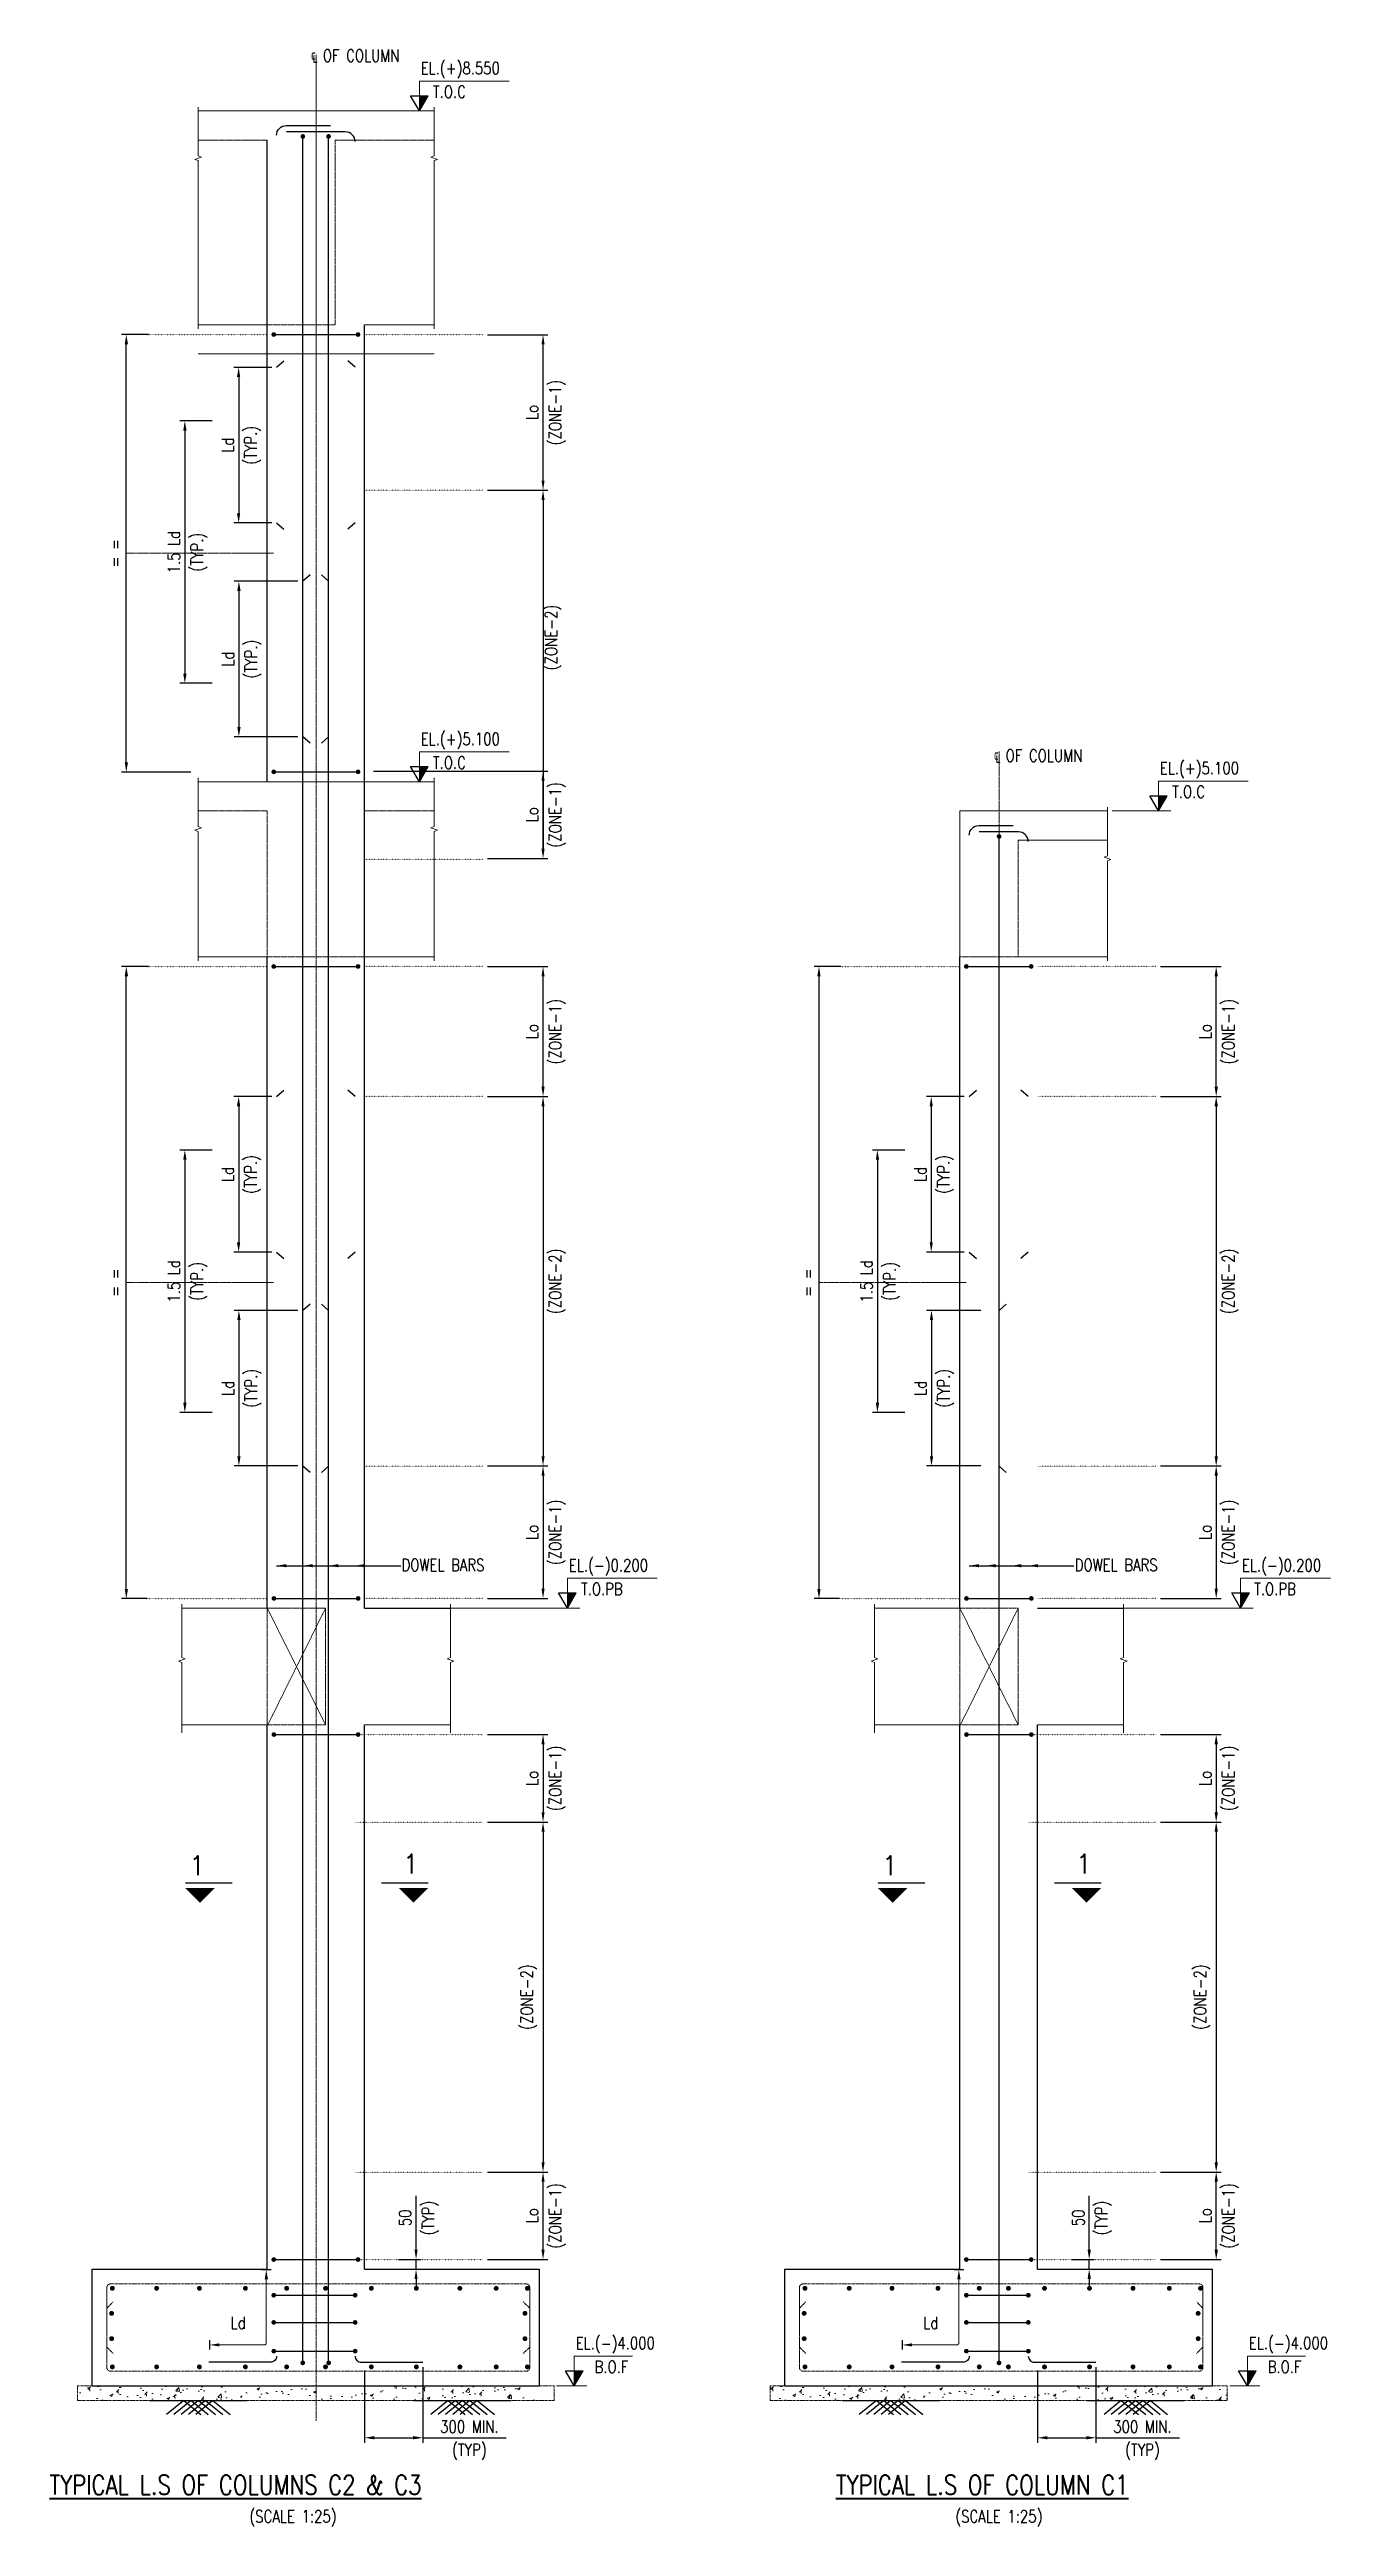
# Model space of a CAD drawing. Header units: millimetres. Extents: x -569190 to 711171, y 227905 to 729063.
# Drawn here: x 144842 to 151428, y 313978 to 326716 of the extents above; entities that cross this region are included whole.
import ezdxf
from ezdxf.enums import TextEntityAlignment as Align

# ---------------------------------------------------------------- set-up
doc = ezdxf.new("R2010")
doc.units = ezdxf.units.MM
doc.header["$LTSCALE"] = 15
for name, pattern in [('AXES', [50.8, 31.75, -6.35, 6.35, -6.35]), ('CENTER', [2, 1.25, -0.25, 0.25, -0.25]), ('DOT', [6.35, 0, -6.35]), ('HIDDEN', [0.375, 0.25, -0.125])]:
    doc.linetypes.add(name, pattern=pattern)
for name, color, linetype in [('2C', 1, 'Continuous'), ('S-ANNO-SYMB', 3, 'Continuous'), ('S-ANNO-TEXT-T250', 3, 'Continuous'), ('S-REIN-CON4', 4, 'Continuous')]:
    doc.layers.add(name, color=color, linetype=linetype)
for name, color, linetype, lineweight in [('G-ANNO-TEXT', 3, 'Continuous', 15), ('S-ANNO-TEXT-T300', 3, 'Continuous', 30), ('S-ANNO-TEXT-T400', 4, 'Continuous', 40), ('S-BEAM-HID2', 1, 'HIDDEN', 20), ('S-GRID-LINE', 1, 'CENTER', 20), ('S-SEC-CON2', 1, 'Continuous', 20), ('S-SECT-CON1', 8, 'Continuous', 9), ('S-SECT-PATT', 254, 'Continuous', 5), ('S_DIM', 1, 'Continuous', 20)]:
    doc.layers.add(name, color=color, linetype=linetype, lineweight=lineweight)
doc.styles.add('Romans', font='romans.shx', dxfattribs={"width": 0.8})
doc.styles.add('T300-SCALE1', font='romans.shx', dxfattribs={"width": 0.8, "height": 3})
doc.dimstyles.new('SCALE-50', dxfattribs={"dimscale": 50, "dimtxt": 2.5, "dimasz": 2, "dimexe": 1, "dimexo": 1, "dimgap": 1, "dimtad": 1, "dimdec": 0, "dimzin": 1, "dimdsep": 46, "dimtxsty": 'Romans', "dimblk": 'OBLIQUE', "dimcen": -3, "dimdle": 1, "dimclrd": 256, "dimclre": 256, "dimclrt": 3, "dimadec": 0, "dimazin": 0, "dimtfac": 1, "dimtdec": 0, "dimtmove": 0, "dimatfit": 3, "dimfxl": 1, "dimtvp": 2, "dimtolj": 1, "dimtzin": 0, "dimarcsym": 2})

msp = doc.modelspace()

# ---------------------------------------------------------------- texts
at = {"color": 2, "style": 'Romans', "width": 0.9}
for p in [(145600.2, 317377.8, 0), (146699.2, 317385.8, 0), (149161.3, 317377.8, 0), (150159.3, 317385.8, 0)]:
    msp.add_text('1', height=100, dxfattribs=at).set_placement(p, align=Align.MIDDLE)
at = {"layer": 'G-ANNO-TEXT', "style": 'Romans', "width": 0.8}
for p in [(145869.2, 313999), (149498.8, 313999, 2.3)]:
    msp.add_text('(SCALE 1:25)', height=62.5, dxfattribs=at).set_placement(p)
at = {"layer": 'S-ANNO-TEXT-T250', "style": 'Romans', "width": 0.8}
for s, p in [('℄ OF COLUMN', (146185.6, 326654, 0)), ('℄ OF COLUMN', (149696.8, 323054, 0)), ('DOWEL BARS', (146651.4, 318891.9)), ('DOWEL BARS', (150112.5, 318891.9))]:
    msp.add_text(s, height=62.5, dxfattribs=at).set_placement(p)
at = {"layer": 'S-ANNO-TEXT-T400', "style": 'Romans', "width": 0.8}
for s, p in [('%%UTYPICAL L.S OF COLUMNS C2 & C3', (144841.5, 314111.9)), ('%%UTYPICAL L.S OF COLUMN C1', (148884.5, 314111.9, 2.3))]:
    msp.add_text(s, height=100, dxfattribs=at).set_placement(p, align=Align.BOTTOM_LEFT)

# ---------------------------------------------------------------- blocks, each defined once
blk = doc.blocks.new('GL')
at = {"layer": '2C'}
for p, q in [((0, 0), (2000, 0)), ((704, 0), (350, -288)), ((854, 0), (500, -288)), ((1004, 0), (650, -288)), ((704, 0), (1057, -288)), ((1154, 0), (800, -288)), ((854, 0), (1207, -288)), ((1304, 0), (950, -288)), ((1004, 0), (1357, -288)), ((1154, 0), (1507, -288)), ((1304, 0), (1657, -288))]:
    blk.add_line(p, q, dxfattribs=at)
blk = doc.blocks.new('*U55')
at = {"color": 1, "lineweight": 9}
for p, q in [((0, 736), (2217, 736)), ((0, 0), (0, 736)), ((-1140, 0), (306, 0))]:
    blk.add_line(p, q, dxfattribs=at)
for p, q in [((-217, 375), (217, 375)), ((0, 0), (-217, 375)), ((0, 0), (217, 375))]:
    blk.add_line(p, q)
blk.add_solid([(0, 0), (217, 375), (0, 375)])
at = {"layer": 'S-ANNO-TEXT-T300', "style": 'T300-SCALE1', "width": 0.8}
for tag, p in [('DRAWING_TITLE', (34, 1056)), ('SCALE_TEXT', (336, 471))]:
    blk.add_attdef(tag, text='', height=300, dxfattribs=at).set_placement(p, align=Align.MIDDLE_LEFT)
blk = doc.blocks.new('*U39')
at = {"const_width": 0.5}
blk.add_lwpolyline([(-0.25, 0.5, 1), (0.25, 0.5, 1)], format="xyb", close=True, dxfattribs=at)
blk = doc.blocks.new('*U56')
at = {"color": 1, "lineweight": 9}
for p, q in [((0, 736), (2217, 736)), ((0, 0), (0, 736)), ((-2886, 0), (306, 0))]:
    blk.add_line(p, q, dxfattribs=at)
for p, q in [((-217, 375), (217, 375)), ((0, 0), (-217, 375)), ((0, 0), (217, 375))]:
    blk.add_line(p, q)
blk.add_solid([(0, 0), (217, 375), (0, 375)])
at = {"layer": 'S-ANNO-TEXT-T300', "style": 'T300-SCALE1', "width": 0.8}
for tag, p in [('DRAWING_TITLE', (34, 1056)), ('SCALE_TEXT', (336, 471))]:
    blk.add_attdef(tag, text='', height=300, dxfattribs=at).set_placement(p, align=Align.MIDDLE_LEFT)
blk = doc.blocks.new('*D185')
at = {"layer": 'S_DIM', "lineweight": -2, "transparency": 16777216}
for p, q in [((148911, 322001), (148773, 322001)), ((148798, 318800), (148798, 321951)), ((148904, 318750), (148773, 318750))]:
    blk.add_line(p, q, dxfattribs=at)
at = {"layer": 'S_DIM', "transparency": 16777216}
for points in [[(148789, 321951), (148806, 321951), (148798, 322001)], [(148789, 318800), (148806, 318800), (148798, 318750)]]:
    blk.add_solid(points, dxfattribs=at)
at = {"layer": 'S_DIM', "color": 3, "transparency": 16777216, "insert": (148741, 320375), "char_height": 62.5, "attachment_point": 5, "rotation": 90, "style": 'Romans'}
blk.add_mtext('\\A1;= =', dxfattribs=at)
blk = doc.blocks.new('*D181')
at = {"layer": 'S_DIM', "lineweight": -2, "transparency": 16777216}
for p, q in [((149630, 320232), (149351, 320232)), ((149376, 320182), (149376, 319482)), ((149630, 319432), (149351, 319432))]:
    blk.add_line(p, q, dxfattribs=at)
at = {"layer": 'S_DIM', "transparency": 16777216}
for points in [[(149368, 320182), (149385, 320182), (149376, 320232)], [(149368, 319482), (149385, 319482), (149376, 319432)]]:
    blk.add_solid(points, dxfattribs=at)
at = {"layer": 'S_DIM', "color": 3, "transparency": 16777216, "char_height": 62.5, "width": 40.18, "attachment_point": 5, "rotation": 90, "style": 'Romans'}
for s, insert in [('\\A1;Ld', (149320, 319832)), ('\\A1;(TYP.)', (149449, 319832))]:
    blk.add_mtext(s, dxfattribs=dict(at, insert=insert))
blk = doc.blocks.new('*D182')
at = {"layer": 'S_DIM', "lineweight": -2, "transparency": 16777216}
for p, q in [((149545, 321332), (149350, 321332)), ((149375, 321282), (149375, 320582)), ((149545, 320532), (149350, 320532))]:
    blk.add_line(p, q, dxfattribs=at)
at = {"layer": 'S_DIM', "transparency": 16777216}
for points in [[(149367, 321282), (149383, 321282), (149375, 321332)], [(149367, 320582), (149383, 320582), (149375, 320532)]]:
    blk.add_solid(points, dxfattribs=at)
at = {"layer": 'S_DIM', "color": 3, "transparency": 16777216, "char_height": 62.5, "attachment_point": 5, "rotation": 90, "style": 'Romans'}
for s, insert in [('\\A1;(TYP.)', (149448, 320932)), ('\\A1;Ld', (149319, 320932))]:
    blk.add_mtext(s, dxfattribs=dict(at, insert=insert))
blk = doc.blocks.new('*D183')
at = {"layer": 'S_DIM', "lineweight": -2, "transparency": 16777216}
for p, q in [((149239, 321057), (149073, 321057)), ((149098, 321007), (149098, 319757)), ((149239, 319707), (149073, 319707))]:
    blk.add_line(p, q, dxfattribs=at)
at = {"layer": 'S_DIM', "transparency": 16777216}
for points in [[(149090, 321007), (149107, 321007), (149098, 321057)], [(149090, 319757), (149107, 319757), (149098, 319707)]]:
    blk.add_solid(points, dxfattribs=at)
at = {"layer": 'S_DIM', "color": 3, "transparency": 16777216, "char_height": 62.5, "attachment_point": 5, "rotation": 90, "style": 'Romans'}
for s, insert in [('\\A1;1.5 Ld', (149042, 320382)), ('\\A1;(TYP.)', (149171, 320382))]:
    blk.add_mtext(s, dxfattribs=dict(at, insert=insert))
blk = doc.blocks.new('*D180')
at = {"layer": 'S_DIM', "lineweight": -2, "transparency": 16777216}
for p, q in [((150187, 315401), (150187, 315679)), ((150097, 315351), (150212, 315351)), ((150109, 315301), (150212, 315301)), ((150187, 315301), (150187, 315351)), ((150187, 315251), (150187, 315201))]:
    blk.add_line(p, q, dxfattribs=at)
at = {"layer": 'S_DIM', "transparency": 16777216}
for points in [[(150179, 315401), (150196, 315401), (150187, 315351)], [(150179, 315251), (150196, 315251), (150187, 315301)]]:
    blk.add_solid(points, dxfattribs=at)
at = {"layer": 'S_DIM', "color": 3, "transparency": 16777216, "char_height": 62.5, "attachment_point": 5, "rotation": 90, "style": 'Romans'}
for s, insert in [('\\A1;50', (150131, 315565)), ('\\A1;(TYP)', (150260, 315565))]:
    blk.add_mtext(s, dxfattribs=dict(at, insert=insert))
blk = doc.blocks.new('*D174')
at = {"layer": 'S_DIM', "lineweight": -2, "transparency": 16777216}
for p, q in [((150554, 315801), (150865, 315801)), ((150840, 315401), (150840, 315751)), ((150554, 315351), (150865, 315351))]:
    blk.add_line(p, q, dxfattribs=at)
at = {"layer": 'S_DIM', "transparency": 16777216}
for points in [[(150832, 315751), (150849, 315751), (150840, 315801)], [(150832, 315401), (150849, 315401), (150840, 315351)]]:
    blk.add_solid(points, dxfattribs=at)
at = {"layer": 'S_DIM', "color": 3, "transparency": 16777216, "char_height": 62.5, "attachment_point": 5, "rotation": 90, "style": 'Romans'}
for s, insert in [('\\A1;(ZONE-1)', (150913, 315576)), ('\\A1;Lo', (150784, 315576))]:
    blk.add_mtext(s, dxfattribs=dict(at, insert=insert))
blk = doc.blocks.new('*D175')
at = {"layer": 'S_DIM', "lineweight": -2, "transparency": 16777216}
for p, q in [((150554, 317601), (150865, 317601)), ((150840, 317551), (150840, 315851)), ((150554, 315801), (150865, 315801))]:
    blk.add_line(p, q, dxfattribs=at)
at = {"layer": 'S_DIM', "transparency": 16777216}
for points in [[(150832, 317551), (150849, 317551), (150840, 317601)], [(150832, 315851), (150849, 315851), (150840, 315801)]]:
    blk.add_solid(points, dxfattribs=at)
at = {"layer": 'S_DIM', "color": 3, "transparency": 16777216, "insert": (150768, 316701), "char_height": 62.5, "attachment_point": 5, "rotation": 90, "style": 'Romans'}
blk.add_mtext('\\A1;(ZONE-2)', dxfattribs=at)
blk = doc.blocks.new('*D176')
at = {"layer": 'S_DIM', "lineweight": -2, "transparency": 16777216}
for p, q in [((150554, 321332), (150865, 321332)), ((150840, 321282), (150840, 319482)), ((150554, 319432), (150865, 319432))]:
    blk.add_line(p, q, dxfattribs=at)
at = {"layer": 'S_DIM', "transparency": 16777216}
for points in [[(150832, 321282), (150849, 321282), (150840, 321332)], [(150832, 319482), (150849, 319482), (150840, 319432)]]:
    blk.add_solid(points, dxfattribs=at)
at = {"layer": 'S_DIM', "color": 3, "transparency": 16777216, "char_height": 62.5, "attachment_point": 5, "rotation": 90, "style": 'Romans'}
for s, insert in [('\\A1;(ZONE-2)', (150913, 320382)), ('\\A1;', (150784, 320382))]:
    blk.add_mtext(s, dxfattribs=dict(at, insert=insert))
blk = doc.blocks.new('*D177')
at = {"layer": 'S_DIM', "lineweight": -2, "transparency": 16777216}
for p, q in [((150554, 318051), (150865, 318051)), ((150840, 318001), (150840, 317651)), ((150554, 317601), (150865, 317601))]:
    blk.add_line(p, q, dxfattribs=at)
at = {"layer": 'S_DIM', "transparency": 16777216}
for points in [[(150832, 318001), (150849, 318001), (150840, 318051)], [(150832, 317651), (150849, 317651), (150840, 317601)]]:
    blk.add_solid(points, dxfattribs=at)
at = {"layer": 'S_DIM', "color": 3, "transparency": 16777216, "char_height": 62.5, "attachment_point": 5, "rotation": 90, "style": 'Romans'}
for s, insert in [('\\A1;(ZONE-1)', (150913, 317826)), ('\\A1;Lo', (150784, 317826))]:
    blk.add_mtext(s, dxfattribs=dict(at, insert=insert))
blk = doc.blocks.new('*D178')
at = {"layer": 'S_DIM', "lineweight": -2, "transparency": 16777216}
for p, q in [((150554, 319432), (150865, 319432)), ((150840, 319382), (150840, 318801)), ((150554, 318751), (150865, 318751))]:
    blk.add_line(p, q, dxfattribs=at)
at = {"layer": 'S_DIM', "transparency": 16777216}
for points in [[(150832, 319382), (150849, 319382), (150840, 319432)], [(150832, 318801), (150849, 318801), (150840, 318751)]]:
    blk.add_solid(points, dxfattribs=at)
at = {"layer": 'S_DIM', "color": 3, "transparency": 16777216, "char_height": 62.5, "attachment_point": 5, "rotation": 90, "style": 'Romans'}
for s, insert in [('\\A1;(ZONE-1)', (150913, 319091)), ('\\A1;Lo', (150784, 319091))]:
    blk.add_mtext(s, dxfattribs=dict(at, insert=insert))
blk = doc.blocks.new('*D179')
at = {"layer": 'S_DIM', "lineweight": -2, "transparency": 16777216}
for p, q in [((150554, 322000), (150865, 322000)), ((150840, 321382), (150840, 321950)), ((150554, 321332), (150865, 321332))]:
    blk.add_line(p, q, dxfattribs=at)
at = {"layer": 'S_DIM', "transparency": 16777216}
for points in [[(150832, 321950), (150849, 321950), (150840, 322000)], [(150832, 321382), (150849, 321382), (150840, 321332)]]:
    blk.add_solid(points, dxfattribs=at)
at = {"layer": 'S_DIM', "color": 3, "transparency": 16777216, "char_height": 62.5, "attachment_point": 5, "rotation": 90, "style": 'Romans'}
for s, insert in [('\\A1;(ZONE-1)', (150913, 321666)), ('\\A1;Lo', (150784, 321666))]:
    blk.add_mtext(s, dxfattribs=dict(at, insert=insert))
blk = doc.blocks.new('*D184')
at = {"layer": 'S_DIM', "lineweight": -2, "transparency": 16777216}
for p, q in [((149922, 314780), (149922, 314409)), ((150222, 314798), (150222, 314409)), ((149972, 314434), (150172, 314434)), ((150222, 314434), (150651, 314434))]:
    blk.add_line(p, q, dxfattribs=at)
at = {"layer": 'S_DIM', "transparency": 16777216}
for points in [[(149972, 314443), (149972, 314426), (149922, 314434)], [(150172, 314443), (150172, 314426), (150222, 314434)]]:
    blk.add_solid(points, dxfattribs=at)
at = {"layer": 'S_DIM', "color": 3, "transparency": 16777216, "char_height": 62.5, "attachment_point": 5, "style": 'Romans'}
for s, insert in [('\\A1;300 MIN.', (150461, 314491)), ('\\A1;(TYP)', (150461, 314362))]:
    blk.add_mtext(s, dxfattribs=dict(at, insert=insert))
blk = doc.blocks.new('*D173')
at = {"layer": 'S_DIM', "lineweight": -2, "transparency": 16777216}
for p, q in [((145350, 322001), (145211, 322001)), ((145236, 318800), (145236, 321951)), ((145343, 318750), (145211, 318750))]:
    blk.add_line(p, q, dxfattribs=at)
at = {"layer": 'S_DIM', "transparency": 16777216}
for points in [[(145228, 321951), (145245, 321951), (145236, 322001)], [(145228, 318800), (145245, 318800), (145236, 318750)]]:
    blk.add_solid(points, dxfattribs=at)
at = {"layer": 'S_DIM', "color": 3, "transparency": 16777216, "insert": (145180, 320375), "char_height": 62.5, "attachment_point": 5, "rotation": 90, "style": 'Romans'}
blk.add_mtext('\\A1;= =', dxfattribs=at)
blk = doc.blocks.new('*D169')
at = {"layer": 'S_DIM', "lineweight": -2, "transparency": 16777216}
for p, q in [((146119, 320232), (145790, 320232)), ((145815, 320182), (145815, 319482)), ((146119, 319432), (145790, 319432))]:
    blk.add_line(p, q, dxfattribs=at)
at = {"layer": 'S_DIM', "transparency": 16777216}
for points in [[(145807, 320182), (145824, 320182), (145815, 320232)], [(145807, 319482), (145824, 319482), (145815, 319432)]]:
    blk.add_solid(points, dxfattribs=at)
at = {"layer": 'S_DIM', "color": 3, "transparency": 16777216, "char_height": 62.5, "width": 40.18, "attachment_point": 5, "rotation": 90, "style": 'Romans'}
for s, insert in [('\\A1;Ld', (145759, 319832)), ('\\A1;(TYP.)', (145888, 319832))]:
    blk.add_mtext(s, dxfattribs=dict(at, insert=insert))
blk = doc.blocks.new('*D170')
at = {"layer": 'S_DIM', "lineweight": -2, "transparency": 16777216}
for p, q in [((145984, 321332), (145789, 321332)), ((145814, 321282), (145814, 320582)), ((145984, 320532), (145789, 320532))]:
    blk.add_line(p, q, dxfattribs=at)
at = {"layer": 'S_DIM', "transparency": 16777216}
for points in [[(145805, 321282), (145822, 321282), (145814, 321332)], [(145805, 320582), (145822, 320582), (145814, 320532)]]:
    blk.add_solid(points, dxfattribs=at)
at = {"layer": 'S_DIM', "color": 3, "transparency": 16777216, "char_height": 62.5, "attachment_point": 5, "rotation": 90, "style": 'Romans'}
for s, insert in [('\\A1;(TYP.)', (145886, 320932)), ('\\A1;Ld', (145758, 320932))]:
    blk.add_mtext(s, dxfattribs=dict(at, insert=insert))
blk = doc.blocks.new('*D171')
at = {"layer": 'S_DIM', "lineweight": -2, "transparency": 16777216}
for p, q in [((145678, 321057), (145512, 321057)), ((145537, 321007), (145537, 319757)), ((145678, 319707), (145512, 319707))]:
    blk.add_line(p, q, dxfattribs=at)
at = {"layer": 'S_DIM', "transparency": 16777216}
for points in [[(145529, 321007), (145546, 321007), (145537, 321057)], [(145529, 319757), (145546, 319757), (145537, 319707)]]:
    blk.add_solid(points, dxfattribs=at)
at = {"layer": 'S_DIM', "color": 3, "transparency": 16777216, "char_height": 62.5, "attachment_point": 5, "rotation": 90, "style": 'Romans'}
for s, insert in [('\\A1;1.5 Ld', (145481, 320382)), ('\\A1;(TYP.)', (145610, 320382))]:
    blk.add_mtext(s, dxfattribs=dict(at, insert=insert))
blk = doc.blocks.new('*D172')
at = {"layer": 'S_DIM', "lineweight": -2, "transparency": 16777216}
for p, q in [((146726, 315401), (146726, 315679)), ((146635, 315351), (146751, 315351)), ((146648, 315301), (146751, 315301)), ((146726, 315301), (146726, 315351)), ((146726, 315251), (146726, 315201))]:
    blk.add_line(p, q, dxfattribs=at)
at = {"layer": 'S_DIM', "transparency": 16777216}
for points in [[(146718, 315401), (146734, 315401), (146726, 315351)], [(146718, 315251), (146734, 315251), (146726, 315301)]]:
    blk.add_solid(points, dxfattribs=at)
at = {"layer": 'S_DIM', "color": 3, "transparency": 16777216, "char_height": 62.5, "attachment_point": 5, "rotation": 90, "style": 'Romans'}
for s, insert in [('\\A1;50', (146670, 315565)), ('\\A1;(TYP)', (146799, 315565))]:
    blk.add_mtext(s, dxfattribs=dict(at, insert=insert))
blk = doc.blocks.new('*D158')
at = {"layer": 'S_DIM', "lineweight": -2, "transparency": 16777216}
for p, q in [((147093, 315801), (147404, 315801)), ((147379, 315401), (147379, 315751)), ((147093, 315351), (147404, 315351))]:
    blk.add_line(p, q, dxfattribs=at)
at = {"layer": 'S_DIM', "transparency": 16777216}
for points in [[(147371, 315751), (147387, 315751), (147379, 315801)], [(147371, 315401), (147387, 315401), (147379, 315351)]]:
    blk.add_solid(points, dxfattribs=at)
at = {"layer": 'S_DIM', "color": 3, "transparency": 16777216, "char_height": 62.5, "attachment_point": 5, "rotation": 90, "style": 'Romans'}
for s, insert in [('\\A1;(ZONE-1)', (147452, 315576)), ('\\A1;Lo', (147323, 315576))]:
    blk.add_mtext(s, dxfattribs=dict(at, insert=insert))
blk = doc.blocks.new('*D159')
at = {"layer": 'S_DIM', "lineweight": -2, "transparency": 16777216}
for p, q in [((147093, 317601), (147404, 317601)), ((147379, 317551), (147379, 315851)), ((147093, 315801), (147404, 315801))]:
    blk.add_line(p, q, dxfattribs=at)
at = {"layer": 'S_DIM', "transparency": 16777216}
for points in [[(147371, 317551), (147387, 317551), (147379, 317601)], [(147371, 315851), (147387, 315851), (147379, 315801)]]:
    blk.add_solid(points, dxfattribs=at)
at = {"layer": 'S_DIM', "color": 3, "transparency": 16777216, "insert": (147306, 316701), "char_height": 62.5, "attachment_point": 5, "rotation": 90, "style": 'Romans'}
blk.add_mtext('\\A1;(ZONE-2)', dxfattribs=at)
blk = doc.blocks.new('*D160')
at = {"layer": 'S_DIM', "lineweight": -2, "transparency": 16777216}
for p, q in [((147093, 321332), (147404, 321332)), ((147379, 321282), (147379, 319482)), ((147093, 319432), (147404, 319432))]:
    blk.add_line(p, q, dxfattribs=at)
at = {"layer": 'S_DIM', "transparency": 16777216}
for points in [[(147371, 321282), (147387, 321282), (147379, 321332)], [(147371, 319482), (147387, 319482), (147379, 319432)]]:
    blk.add_solid(points, dxfattribs=at)
at = {"layer": 'S_DIM', "color": 3, "transparency": 16777216, "char_height": 62.5, "attachment_point": 5, "rotation": 90, "style": 'Romans'}
for s, insert in [('\\A1;(ZONE-2)', (147452, 320382)), ('\\A1;', (147323, 320382))]:
    blk.add_mtext(s, dxfattribs=dict(at, insert=insert))
blk = doc.blocks.new('*D161')
at = {"layer": 'S_DIM', "lineweight": -2, "transparency": 16777216}
for p, q in [((147093, 318051), (147404, 318051)), ((147379, 318001), (147379, 317651)), ((147093, 317601), (147404, 317601))]:
    blk.add_line(p, q, dxfattribs=at)
at = {"layer": 'S_DIM', "transparency": 16777216}
for points in [[(147371, 318001), (147387, 318001), (147379, 318051)], [(147371, 317651), (147387, 317651), (147379, 317601)]]:
    blk.add_solid(points, dxfattribs=at)
at = {"layer": 'S_DIM', "color": 3, "transparency": 16777216, "char_height": 62.5, "attachment_point": 5, "rotation": 90, "style": 'Romans'}
for s, insert in [('\\A1;(ZONE-1)', (147452, 317826)), ('\\A1;Lo', (147323, 317826))]:
    blk.add_mtext(s, dxfattribs=dict(at, insert=insert))
blk = doc.blocks.new('*D162')
at = {"layer": 'S_DIM', "lineweight": -2, "transparency": 16777216}
for p, q in [((147093, 319432), (147404, 319432)), ((147379, 319382), (147379, 318801)), ((147093, 318751), (147404, 318751))]:
    blk.add_line(p, q, dxfattribs=at)
at = {"layer": 'S_DIM', "transparency": 16777216}
for points in [[(147371, 319382), (147387, 319382), (147379, 319432)], [(147371, 318801), (147387, 318801), (147379, 318751)]]:
    blk.add_solid(points, dxfattribs=at)
at = {"layer": 'S_DIM', "color": 3, "transparency": 16777216, "char_height": 62.5, "attachment_point": 5, "rotation": 90, "style": 'Romans'}
for s, insert in [('\\A1;(ZONE-1)', (147452, 319091)), ('\\A1;Lo', (147323, 319091))]:
    blk.add_mtext(s, dxfattribs=dict(at, insert=insert))
blk = doc.blocks.new('*D163')
at = {"layer": 'S_DIM', "lineweight": -2, "transparency": 16777216}
for p, q in [((147093, 322000), (147404, 322000)), ((147379, 321382), (147379, 321950)), ((147093, 321332), (147404, 321332))]:
    blk.add_line(p, q, dxfattribs=at)
at = {"layer": 'S_DIM', "transparency": 16777216}
for points in [[(147371, 321950), (147387, 321950), (147379, 322000)], [(147371, 321382), (147387, 321382), (147379, 321332)]]:
    blk.add_solid(points, dxfattribs=at)
at = {"layer": 'S_DIM', "color": 3, "transparency": 16777216, "char_height": 62.5, "attachment_point": 5, "rotation": 90, "style": 'Romans'}
for s, insert in [('\\A1;(ZONE-1)', (147452, 321666)), ('\\A1;Lo', (147323, 321666))]:
    blk.add_mtext(s, dxfattribs=dict(at, insert=insert))
blk = doc.blocks.new('*D164')
at = {"layer": 'S_DIM', "lineweight": -2, "transparency": 16777216}
for p, q in [((146461, 314780), (146461, 314409)), ((146761, 314798), (146761, 314409)), ((146511, 314434), (146711, 314434)), ((146761, 314434), (147189, 314434))]:
    blk.add_line(p, q, dxfattribs=at)
at = {"layer": 'S_DIM', "transparency": 16777216}
for points in [[(146511, 314443), (146511, 314426), (146461, 314434)], [(146711, 314443), (146711, 314426), (146761, 314434)]]:
    blk.add_solid(points, dxfattribs=at)
at = {"layer": 'S_DIM', "color": 3, "transparency": 16777216, "char_height": 62.5, "attachment_point": 5, "style": 'Romans'}
for s, insert in [('\\A1;300 MIN.', (147000, 314491)), ('\\A1;(TYP)', (147000, 314362))]:
    blk.add_mtext(s, dxfattribs=dict(at, insert=insert))
blk = doc.blocks.new('*D165')
at = {"layer": 'S_DIM', "lineweight": -2, "transparency": 16777216}
for p, q in [((145350, 325251), (145211, 325251)), ((145236, 323051), (145236, 325201)), ((145568, 323001), (145211, 323001))]:
    blk.add_line(p, q, dxfattribs=at)
at = {"layer": 'S_DIM', "transparency": 16777216}
for points in [[(145228, 325201), (145245, 325201), (145236, 325251)], [(145228, 323051), (145245, 323051), (145236, 323001)]]:
    blk.add_solid(points, dxfattribs=at)
at = {"layer": 'S_DIM', "color": 3, "transparency": 16777216, "insert": (145180, 324126), "char_height": 62.5, "attachment_point": 5, "rotation": 90, "style": 'Romans'}
blk.add_mtext('\\A1;= =', dxfattribs=at)
blk = doc.blocks.new('*D166')
at = {"layer": 'S_DIM', "lineweight": -2, "transparency": 16777216}
for p, q in [((145678, 324807), (145512, 324807)), ((145537, 324757), (145537, 323507)), ((145678, 323457), (145512, 323457))]:
    blk.add_line(p, q, dxfattribs=at)
at = {"layer": 'S_DIM', "transparency": 16777216}
for points in [[(145529, 324757), (145546, 324757), (145537, 324807)], [(145529, 323507), (145546, 323507), (145537, 323457)]]:
    blk.add_solid(points, dxfattribs=at)
at = {"layer": 'S_DIM', "color": 3, "transparency": 16777216, "char_height": 62.5, "attachment_point": 5, "rotation": 90, "style": 'Romans'}
for s, insert in [('\\A1;1.5 Ld', (145481, 324132)), ('\\A1;(TYP.)', (145610, 324132))]:
    blk.add_mtext(s, dxfattribs=dict(at, insert=insert))
blk = doc.blocks.new('*D167')
at = {"layer": 'S_DIM', "lineweight": -2, "transparency": 16777216}
for p, q in [((146119, 323982), (145790, 323982)), ((145815, 323932), (145815, 323232)), ((146119, 323182), (145790, 323182))]:
    blk.add_line(p, q, dxfattribs=at)
at = {"layer": 'S_DIM', "transparency": 16777216}
for points in [[(145807, 323932), (145824, 323932), (145815, 323982)], [(145807, 323232), (145824, 323232), (145815, 323182)]]:
    blk.add_solid(points, dxfattribs=at)
at = {"layer": 'S_DIM', "color": 3, "transparency": 16777216, "char_height": 62.5, "width": 40.18, "attachment_point": 5, "rotation": 90, "style": 'Romans'}
for s, insert in [('\\A1;Ld', (145759, 323582)), ('\\A1;(TYP.)', (145888, 323582))]:
    blk.add_mtext(s, dxfattribs=dict(at, insert=insert))
blk = doc.blocks.new('*D168')
at = {"layer": 'S_DIM', "lineweight": -2, "transparency": 16777216}
for p, q in [((145984, 325082), (145789, 325082)), ((145814, 325032), (145814, 324332)), ((145984, 324282), (145789, 324282))]:
    blk.add_line(p, q, dxfattribs=at)
at = {"layer": 'S_DIM', "transparency": 16777216}
for points in [[(145805, 325032), (145822, 325032), (145814, 325082)], [(145805, 324332), (145822, 324332), (145814, 324282)]]:
    blk.add_solid(points, dxfattribs=at)
at = {"layer": 'S_DIM', "color": 3, "transparency": 16777216, "char_height": 62.5, "attachment_point": 5, "rotation": 90, "style": 'Romans'}
for s, insert in [('\\A1;Ld', (145758, 324682)), ('\\A1;(TYP.)', (145886, 324682))]:
    blk.add_mtext(s, dxfattribs=dict(at, insert=insert))
blk = doc.blocks.new('*D155')
at = {"layer": 'S_DIM', "lineweight": -2, "transparency": 16777216}
for p, q in [((147093, 325250), (147404, 325250)), ((147379, 324500), (147379, 325200)), ((147093, 324450), (147404, 324450))]:
    blk.add_line(p, q, dxfattribs=at)
at = {"layer": 'S_DIM', "transparency": 16777216}
for points in [[(147371, 325200), (147387, 325200), (147379, 325250)], [(147371, 324500), (147387, 324500), (147379, 324450)]]:
    blk.add_solid(points, dxfattribs=at)
at = {"layer": 'S_DIM', "color": 3, "transparency": 16777216, "char_height": 62.5, "attachment_point": 5, "rotation": 90, "style": 'Romans'}
for s, insert in [('\\A1;(ZONE-1)', (147452, 324850)), ('\\A1;Lo', (147323, 324850))]:
    blk.add_mtext(s, dxfattribs=dict(at, insert=insert))
blk = doc.blocks.new('*D156')
at = {"layer": 'S_DIM', "lineweight": -2, "transparency": 16777216}
for p, q in [((146508, 323006), (147404, 323006)), ((147379, 322606), (147379, 322956)), ((147093, 322556), (147404, 322556))]:
    blk.add_line(p, q, dxfattribs=at)
at = {"layer": 'S_DIM', "transparency": 16777216}
for points in [[(147371, 322956), (147387, 322956), (147379, 323006)], [(147371, 322606), (147387, 322606), (147379, 322556)]]:
    blk.add_solid(points, dxfattribs=at)
at = {"layer": 'S_DIM', "color": 3, "transparency": 16777216, "char_height": 62.5, "attachment_point": 5, "rotation": 90, "style": 'Romans'}
for s, insert in [('\\A1;(ZONE-1)', (147452, 322781)), ('\\A1;Lo', (147323, 322781))]:
    blk.add_mtext(s, dxfattribs=dict(at, insert=insert))
blk = doc.blocks.new('*D157')
at = {"layer": 'S_DIM', "lineweight": -2, "transparency": 16777216}
for p, q in [((147118, 324450), (147404, 324450)), ((147379, 324400), (147379, 322606)), ((147118, 322556), (147404, 322556))]:
    blk.add_line(p, q, dxfattribs=at)
at = {"layer": 'S_DIM', "transparency": 16777216}
for points in [[(147371, 324400), (147387, 324400), (147379, 324450)], [(147371, 322606), (147387, 322606), (147379, 322556)]]:
    blk.add_solid(points, dxfattribs=at)
at = {"layer": 'S_DIM', "color": 3, "transparency": 16777216, "insert": (147379, 323693), "char_height": 62.5, "attachment_point": 5, "rotation": 90, "style": 'Romans'}
blk.add_mtext('\\A1;\\P(ZONE-2)', dxfattribs=at)
blk = doc.blocks.new('*U114')
at = {"color": 1, "lineweight": 9}
for p, q in [((0, 736), (1435, 736)), ((0, 0), (0, 736)), ((-438, 0), (306, 0))]:
    blk.add_line(p, q, dxfattribs=at)
for p, q in [((-217, 375), (217, 375)), ((0, 0), (-217, 375)), ((0, 0), (217, 375))]:
    blk.add_line(p, q)
blk.add_solid([(0, 0), (217, 375), (0, 375)])
at = {"layer": 'S-ANNO-TEXT-T300', "style": 'T300-SCALE1', "width": 0.8}
for tag, p in [('DRAWING_TITLE', (34, 1056)), ('SCALE_TEXT', (336, 471))]:
    blk.add_attdef(tag, text='', height=300, dxfattribs=at).set_placement(p, align=Align.MIDDLE_LEFT)
blk = doc.blocks.new('A$C057A2258')
at = {"layer": 'S-REIN-CON4', "color": 4}
for p, q in [((-29, -2, 0), (20, -2, 0)), ((-296, -364, 0), (-296, -413, 0))]:
    blk.add_line(p, q, dxfattribs=at)
at = {"layer": 'S_DIM', "elevation": 0}
blk.add_lwpolyline([(-5, -52), (-5, -379, -0.414214), (-15, -389), (-246, -389)], format="xyb", dxfattribs=at)
at = {"layer": 'S_DIM'}
for points in [[(-13, -52, 0), (-5, -2, 0), (4, -52, 0)], [(-246, -397, 0), (-296, -389, 0), (-246, -381, 0)]]:
    blk.add_solid(points, dxfattribs=at)
at = {"layer": 'G-ANNO-TEXT', "style": 'Romans', "width": 0.8}
blk.add_text('Ld', height=62.5, dxfattribs=at).set_placement((-188, -307, 0))

# ---------------------------------------------------------------- dimensions: what is measured, and where the dimension line sits
at = {"layer": 'S_DIM'}
for base, p1, p2, angle, text, picture, middle in [((145236.4, 325250.9, 0), (145593.2, 323000.9), (145375.3, 325250.9, 1.2), 90, '= =', '*D165', (145180.1, 324125.9, 0)), ((147379.1, 325249.9, 0.6), (147067.9, 324449.9, 1.1), (147067.9, 325249.9, 1.1), 270, 'Lo\\X(ZONE-1)', '*D155', (147379.1, 324849.9, 0.6)), ((145813.8, 324282.4, 1.6), (146008.8, 325082.4, 1.6), (146008.8, 324282.4, 0.4), 90, 'Ld\\X(TYP.)', '*D168', (145813.8, 324682.4, 1.6)), ((145537.3, 323457.4, 1.6), (145702.8, 324807.4, 1.6), (145702.8, 323457.4, 1.6), 90, '1.5 Ld\\X(TYP.)', '*D166', (145537.3, 324132.4, 1.6)), ((145815.2, 323182.4, 0.6), (146143.5, 323982.4, 1.1), (146143.5, 323182.4, 1.1), 90, 'Ld\\X(TYP.)', '*D167', (145815.2, 323582.4, 0.6)), ((147379.1, 323005.6, 0.6), (147067.9, 322555.6, 1.1), (146483.3, 323005.6, 1.1), 90, 'Lo\\X(ZONE-1)', '*D156', (147379.1, 322780.6, 0.6)), ((145236.4, 322000.9, 0), (145367.6, 318749.9, 1.1), (145375.3, 322000.9, 1.2), 90, '= =', '*D173', (145180.1, 320375.4, 0)), ((147379.1, 321999.9, 0.6), (147067.9, 321332.1, 1.1), (147067.9, 321999.9, 1.1), 270, 'Lo\\X(ZONE-1)', '*D163', (147379.1, 321666, 0.6)), ((148797.5, 322000.9, 0), (148928.7, 318749.9, 1.1), (148936.4, 322000.9, 1.2), 90, '= =', '*D185', (148741.3, 320375.4, 0)), ((150840.3, 321999.9, 0.6), (150529, 321332.1, 1.1), (150529, 321999.9, 1.1), 270, 'Lo\\X(ZONE-1)', '*D179', (150840.3, 321666, 0.6)), ((145813.8, 320531.9, 1.6), (146008.8, 321331.9, 1.6), (146008.8, 320531.9, 0.4), 90, 'Ld\\X(TYP.)', '*D170', (145813.8, 320931.9, 1.6)), ((147379.1, 319431.9, 1.1), (147067.9, 321332.1, 1.1), (147067.9, 319431.9, 1.1), 90, '\\X(ZONE-2)', '*D160', (147379.1, 320382, 1.1)), ((149374.9, 320531.9, 1.6), (149570, 321331.9, 1.6), (149570, 320531.9, 0.4), 90, 'Ld\\X(TYP.)', '*D182', (149374.9, 320931.9, 1.6)), ((150840.3, 319431.9, 1.1), (150529, 321332.1, 1.1), (150529, 319431.9, 1.1), 90, '\\X(ZONE-2)', '*D176', (150840.3, 320382, 1.1)), ((145537.3, 319706.9, 1.6), (145702.8, 321056.9, 1.6), (145702.8, 319706.9, 1.6), 90, '1.5 Ld\\X(TYP.)', '*D171', (145537.3, 320381.9, 1.6)), ((149098.5, 319706.9, 1.6), (149263.9, 321056.9, 1.6), (149263.9, 319706.9, 1.6), 90, '1.5 Ld\\X(TYP.)', '*D183', (149098.5, 320381.9, 1.6)), ((145815.2, 319431.9, 0.6), (146143.5, 320231.9, 1.1), (146143.5, 319431.9, 1.1), 90, 'Ld\\X(TYP.)', '*D169', (145815.2, 319831.9, 0.6)), ((149376.4, 319431.9, 0.6), (149654.7, 320231.9, 1.1), (149654.7, 319431.9, 1.1), 90, 'Ld\\X(TYP.)', '*D181', (149376.4, 319831.9, 0.6)), ((147379.1, 318750.9, -0.5), (147067.9, 319431.9, 1.1), (147067.9, 318750.9), 90, 'Lo\\X(ZONE-1)', '*D162', (147379.1, 319091.4, -0.5)), ((150840.3, 318750.9, -0.5), (150529, 319431.9, 1.1), (150529, 318750.9), 90, 'Lo\\X(ZONE-1)', '*D178', (150840.3, 319091.4, -0.5)), ((147379.1, 317600.9), (147067.9, 318050.9), (147067.9, 317600.9), 90, 'Lo\\X(ZONE-1)', '*D161', (147379.1, 317825.9)), ((150840.3, 317600.9), (150529, 318050.9), (150529, 317600.9), 90, 'Lo\\X(ZONE-1)', '*D177', (150840.3, 317825.9)), ((147379.1, 315800.9), (147067.9, 317600.9), (147067.9, 315800.9), 90, '(ZONE-2)', '*D159', (147306.5, 316700.9)), ((150840.3, 315800.9), (150529, 317600.9), (150529, 315800.9), 90, '(ZONE-2)', '*D175', (150767.7, 316700.9)), ((147379.1, 315800.9), (147067.9, 315350.9), (147067.9, 315800.9), 270, 'Lo\\X(ZONE-1)', '*D158', (147379.1, 315575.9)), ((150840.3, 315800.9), (150529, 315350.9), (150529, 315800.9), 270, 'Lo\\X(ZONE-1)', '*D174', (150840.3, 315575.9)), ((146726.2, 315350.9), (146622.6, 315300.9), (146610.5, 315350.9, 0.3), 90, '<>\\X(TYP)', '*D172', (146726.2, 315565.2)), ((150187.3, 315350.9), (150083.8, 315300.9), (150071.7, 315350.9, 0.3), 90, '<>\\X(TYP)', '*D180', (150187.3, 315565.2))]:
    dim = msp.add_linear_dim(base=base, p1=p1, p2=p2, angle=angle, text=text, dimstyle='SCALE-50', override={"dimscale": 25, "dimsah": 1}, dxfattribs=at)
    dim.commit()
    dim.dimension.update_dxf_attribs({"geometry": picture, "text_midpoint": middle})
dim = msp.add_linear_dim(base=(147379.1, 322555.6, 1.1), p1=(147092.9, 324449.9, 0.6), p2=(147092.9, 322555.6, 0.6), angle=90, text='\\X(ZONE-2)', dimstyle='SCALE-50', override={"dimscale": 25, "dimsah": 1}, dxfattribs=at)
dim.commit()
dim.dimension.update_dxf_attribs({"geometry": '*D157', "text_midpoint": (147379.1, 323692.9, 1.1), "dimtype": 160})
for base, p1, p2, picture, middle in [((146760.8, 314434.5), (146460.8, 314804.8, 0), (146760.8, 314822.8, 0), '*D164', (147000.1, 314434.5)), ((150222, 314434.5), (149922, 314804.8, 0), (150222, 314822.8, 0), '*D184', (150461.3, 314434.5))]:
    dim = msp.add_linear_dim(base=base, p1=p1, p2=p2, text='<> MIN.\\X(TYP)', dimstyle='SCALE-50', override={"dimscale": 25, "dimsah": 1}, dxfattribs=at)
    dim.commit()
    dim.dimension.update_dxf_attribs({"geometry": picture, "text_midpoint": middle})

# ---------------------------------------------------------------- hatches: boundary and pattern name
at = {"layer": 'S-SECT-PATT'}
h = msp.add_hatch(dxfattribs=at)
h.set_pattern_fill('AR-CONC', color=253, scale=0.8, style=0)
h.set_pattern_definition([(50, (-1149457.54, 364026.77), (145.747735, -12.751268), [15.24, -167.64]), (355, (-1149457.54, 364026.77), (-28.19426, 152.845314), [12.192, -134.112]), (100.451, (-1149445.39, 364025.7), (117.554001, 140.09335), [12.952, -142.472]), (46.1842, (-1149457.54, 364067.4), (216.863233, -33.633862), [22.86, -251.46]), (96.6356, (-1149439.47, 364064.6), (189.923388, 197.940445), [19.428, -213.708]), (351.184, (-1149457.54, 364067.4), (189.923685, 197.940094), [18.288, -201.168]), (21, (-1149437.22, 364057.25), (121.291904, -81.812415), [15.24, -167.64]), (326, (-1149437.22, 364057.25), (49.441623, 147.350373), [12.192, -134.112]), (71.4514, (-1149427.11, 364050.43), (170.733193, 65.538286), [12.952, -142.472]), (37.5, (-1149457.54, 364026.77), (2.4708826, 67.644031), [0, -132.4864, 0, -136.144, 0, -134.62]), (7.5, (-1149457.54, 364026.77), (53.45573, 80.14446), [0, -77.6224, 0, -129.4384, 0, -51.308]), (327.5, (-1149502.85, 364026.77), (108.4724761, -4.5829952), [0, -50.8, 0, -158.496, 0, -210.312]), (317.5, (-1149523.17, 364026.77), (118.503345, 20.341193), [0, -66.04, 0, -105.2576, 0, -149.352])])
h.paths.add_polyline_path([(144985.8, 314700.9), (144985.8, 314625.9), (146210.8, 314625.9), (146210.8, 314700.9)])
h.paths.add_polyline_path([(147335.8, 314625.9), (147335.8, 314700.9), (146210.8, 314700.9), (146210.8, 314625.9)])
h = msp.add_hatch(dxfattribs=at)
h.set_pattern_fill('AR-CONC', color=253, scale=0.8, style=0)
h.set_pattern_definition([(50, (-1145946.36, 364026.77), (145.747735, -12.751268), [15.24, -167.64]), (355, (-1145946.36, 364026.77), (-28.19426, 152.845314), [12.192, -134.112]), (100.451, (-1145934.22, 364025.7), (117.554001, 140.09335), [12.952, -142.472]), (46.1842, (-1145946.36, 364067.4), (216.863233, -33.633862), [22.86, -251.46]), (96.6356, (-1145928.29, 364064.6), (189.923388, 197.940445), [19.428, -213.708]), (351.184, (-1145946.36, 364067.4), (189.923685, 197.940094), [18.288, -201.168]), (21, (-1145926.04, 364057.25), (121.291904, -81.812415), [15.24, -167.64]), (326, (-1145926.04, 364057.25), (49.441623, 147.350373), [12.192, -134.112]), (71.4514, (-1145915.93, 364050.43), (170.733193, 65.538286), [12.952, -142.472]), (37.5, (-1145946.36, 364026.77), (2.4708826, 67.644031), [0, -132.4864, 0, -136.144, 0, -134.62]), (7.5, (-1145946.36, 364026.77), (53.45573, 80.14446), [0, -77.6224, 0, -129.4384, 0, -51.308]), (327.5, (-1145991.674, 364026.77), (108.4724761, -4.5829952), [0, -50.8, 0, -158.496, 0, -210.312]), (317.5, (-1146011.99, 364026.77), (118.503345, 20.341193), [0, -66.04, 0, -105.2576, 0, -149.352])])
h.paths.add_polyline_path([(148547, 314700.9), (148547, 314625.9), (149722, 314625.9), (149722, 314700.9)])
h.paths.add_polyline_path([(150897, 314625.9), (150897, 314700.9), (149722, 314700.9), (149722, 314625.9)])

# ---------------------------------------------------------------- linework, layer by layer
at = {"color": 2}
for p, q in [((145540.1, 317287.9, 0), (145780.1, 317287.9, 0)), ((146547.9, 317287.9, 0), (146787.9, 317287.9, 0)), ((149101.3, 317287.9, 0), (149341.3, 317287.9, 0)), ((150009.1, 317287.9, 0), (150249.1, 317287.9, 0))]:
    msp.add_line(p, q, dxfattribs=at)
for points in [[(145540.1, 317261.2, 0), (145615.5, 317185.8, 0), (145691, 317261.2, 0)], [(146787.9, 317261.2, 0), (146712.5, 317185.8, 0), (146637.1, 317261.2, 0)], [(149101.3, 317261.2, 0), (149176.7, 317185.8, 0), (149252.1, 317261.2, 0)], [(150249.1, 317261.2, 0), (150173.7, 317185.8, 0), (150098.2, 317261.2, 0)]]:
    msp.add_solid(points, dxfattribs=at)
at = {"layer": '2C'}
for p, q in [((145960.8, 322950.9, 0), (145960.8, 326250.9, 0)), ((146460.8, 318700.9), (146460.8, 325300.9, 0)), ((145960.8, 318700.9, 0), (145960.8, 322050.9, 0)), ((149522, 318700.9, 0), (149522, 322050.9, 0)), ((146460.8, 318700.9), (146903.2, 318700.9)), ((149922, 318700.9), (150364.4, 318700.9)), ((145960.8, 315300.9, 0), (145960.8, 318100.9, 0)), ((146460.8, 315300.9, 0), (146460.8, 318100.9, 0)), ((149522, 315300.9, 0), (149522, 318100.9, 0)), ((149922, 315300.9, 0), (149922, 318100.9, 0)), ((145060.8, 315300.9), (145960.8, 315300.9)), ((145060.8, 314700.9), (145060.8, 315300.9)), ((146460.8, 315300.9), (147360.8, 315300.9)), ((147360.8, 314700.9), (147360.8, 315300.9)), ((148622, 315300.9), (149522, 315300.9)), ((148622, 314700.9), (148622, 315300.9)), ((149922, 315300.9), (150822, 315300.9)), ((150822, 314700.9), (150822, 315300.9)), ((145060.8, 314700.9), (147360.8, 314700.9)), ((148622, 314700.9), (150822, 314700.9))]:
    msp.add_line(p, q, dxfattribs=at)
at = {"layer": '2C', "linetype": 'DOT', "ltscale": 0.01}
for p, q in [((145337.3, 325250.9, 1.3), (145960.8, 325250.9, 0)), ((147067.9, 325249.9, 1.1), (146460.8, 325249.9, 1.1)), ((147067.9, 324449.9, 1.1), (146460.8, 324449.9, 1.1)), ((147067.9, 322550.9, 0.5), (146460.8, 322550.9, 0.5)), ((145337.3, 322000.9, 1.3), (145960.8, 322000.9, 0)), ((147067.9, 321999.9, 1.1), (146460.8, 321999.9, 1.1)), ((148898.5, 322000.9, 1.3), (149522, 322000.9, 0)), ((150529, 321999.9, 1.1), (149922, 321999.9, 1.1)), ((147067.9, 321332.1, 1.1), (146460.8, 321332.1, 1.1)), ((150529, 321332.1, 1.1), (149922, 321332.1, 1.1)), ((147067.9, 319431.9, 1.1), (146460.8, 319431.9, 1.1)), ((150529, 319431.9, 1.1), (149922, 319431.9, 1.1)), ((145337.3, 318749.9, 1.3), (145960.8, 318749.9, 0)), ((147067.9, 318750.9, 1.1), (146460.8, 318750.9, 1.1)), ((148898.5, 318749.9, 1.3), (149522, 318749.9, 0)), ((150529, 318750.9, 1.1), (149922, 318750.9, 1.1)), ((146397.5, 318050.9, -0.2), (147067.9, 318050.9)), ((149858.7, 318050.9, -0.2), (150529, 318050.9)), ((146412.8, 317600.9, 0.8), (147067.9, 317600.9)), ((149874, 317600.9, 0.8), (150529, 317600.9)), ((146412.8, 315800.9, 1), (147067.9, 315800.9)), ((149874, 315800.9, 1), (150529, 315800.9)), ((146427.8, 315350.9, -0.4), (147067.9, 315350.9)), ((149888.9, 315350.9, -0.4), (150529, 315350.9))]:
    msp.add_line(p, q, dxfattribs=at)
at = {"layer": 'S-BEAM-HID2'}
for p, q in [((145960.8, 326250.9, 0), (145605, 326250.9, 0)), ((146310.8, 326250.9, 0), (146819.6, 326250.9, 0)), ((146310.8, 325300.9, 0), (146310.8, 326250.9, 0)), ((145960.8, 325300.9, 0), (146310.8, 325300.9, 0)), ((145960.8, 322800.9), (145605, 322800.9)), ((145960.8, 322050.9), (145960.8, 322800.9, 0)), ((146460.8, 322800.9), (146819.6, 322800.9)), ((146460.8, 322050.9), (146460.8, 322800.9, 0)), ((149822, 322050.9), (149822, 322650.9, 0)), ((145960.8, 322050.9, 0), (146460.8, 322050.9)), ((149522, 322050.9, 0), (149822, 322050.9)), ((146260.8, 318700.9), (145960.8, 318700.9)), ((145960.8, 318100.9, 0), (145960.8, 318700.9, 0)), ((145960.8, 318700.9), (146260.8, 318100.9)), ((146260.8, 318700.9), (145963.7, 318100.9)), ((146260.8, 318100.9), (146260.8, 318700.9)), ((149822, 318700.9), (149522, 318700.9)), ((149522, 318100.9, 0), (149522, 318700.9, 0)), ((149522, 318700.9), (149822, 318100.9)), ((149822, 318700.9), (149524.9, 318100.9)), ((149822, 318100.9), (149822, 318700.9)), ((145960.8, 318100.9), (146260.8, 318100.9)), ((149522, 318100.9), (149822, 318100.9))]:
    msp.add_line(p, q, dxfattribs=at)
at = {"layer": 'S-GRID-LINE', "color": 8, "ltscale": 0.5}
for p, q in [((146212.3, 314521, 0), (146212.3, 326689.5, 0)), ((145236.4, 324125.9, 0), (145993.1, 324125.9, 0)), ((149723.5, 323106.5, 0), (149723.5, 317715.4, 0)), ((145236.4, 320375.4, 0), (145993.1, 320375.4, 0)), ((148797.5, 320375.4, 0), (149554.3, 320375.4, 0))]:
    msp.add_line(p, q, dxfattribs=at)
at = {"layer": 'S-REIN-CON4', "color": 4}
for p, q in [((146143.5, 314831.5, 1.1), (146143.5, 326257.2, 1.1)), ((146276.7, 314831.5, 1.1), (146276.7, 326257.2, 1.1)), ((145994.4, 325250.9, -0.9), (146432.3, 325250.9, -2)), ((146008.8, 325082.4, 1.6), (146046.4, 325115.5, 1.6)), ((146412.8, 325082.6, 0.3), (146375.3, 325115.6, 0.3)), ((146008.8, 324282.4, 1.6), (146046.4, 324249.4, 1.6)), ((146412.8, 324282.4, 1.6), (146375.3, 324249.4, 1.6)), ((146181, 324015.5, 1.1), (146143.5, 323982.4, 1.1)), ((146239.2, 324015.5, 1), (146276.7, 323982.4, 1)), ((146181, 323149.4, 1.1), (146143.5, 323182.4, 1.1)), ((146239.2, 323149.4, 1), (146276.7, 323182.4, 1)), ((145994.4, 323001.9, -2), (146432.3, 323001.9, -3.1)), ((149723.5, 314831.5, 2.3), (149723.5, 322657.2, 2.3)), ((145994.4, 322000.9, -0.9), (146432.3, 322000.9, -2)), ((149555.5, 322000.9, -0.9), (149893.4, 322000.9, -2)), ((146008.8, 321331.9, 1.6), (146046.4, 321364.9, 1.6)), ((146412.8, 321332.1, 0.3), (146375.3, 321365.1, 0.3)), ((149570, 321331.9, 1.6), (149607.5, 321364.9, 1.6)), ((149874, 321332.1, 0.3), (149836.5, 321365.1, 0.3)), ((146008.8, 320531.9, 1.6), (146046.4, 320498.9, 1.6)), ((146412.8, 320531.9, 1.6), (146375.3, 320498.9, 1.6)), ((149570, 320531.9, 1.6), (149607.5, 320498.9, 1.6)), ((149874, 320531.9, 1.6), (149836.5, 320498.9, 1.6)), ((146181, 320264.9, 1.1), (146143.5, 320231.9, 1.1)), ((146239.2, 320264.9, 1), (146276.7, 320231.9, 1)), ((149761, 320264.9, 2.3), (149723.5, 320231.9, 2.3)), ((146181, 319398.9, 1.1), (146143.5, 319431.9, 1.1)), ((146239.2, 319398.9, 1), (146276.7, 319431.9, 1)), ((149761, 319398.9, 2.3), (149723.5, 319431.9, 2.3)), ((145995, 318750.9, -0.9), (146432.9, 318750.9, -2)), ((149556.2, 318750.9, -0.9), (149894.1, 318750.9, -2)), ((145995, 318050.9, -0.9), (146432.9, 318050.9, -2)), ((149556.2, 318050.9, -0.9), (149894.1, 318050.9, -2)), ((145994.4, 315350.9, 0.2), (146432.3, 315350.9, -0.9)), ((149555.5, 315350.9, 0.2), (149893.4, 315350.9, -0.9)), ((145994.4, 315167.4, 0.2), (146417.3, 315167.4, 0.6)), ((149555.5, 315167.4, 0.2), (149878.5, 315167.4, 0.6)), ((145994.4, 315027.5, 0.2), (146417.3, 315027.5, 0.6)), ((149555.5, 315027.5, 0.2), (149878.5, 315027.5, 0.6)), ((145994.4, 314879.7, 0.2), (146417.3, 314879.7, 0.6)), ((149555.5, 314879.7, 0.2), (149878.5, 314879.7, 0.6))]:
    msp.add_line(p, q, dxfattribs=at)
at = {"layer": 'S-REIN-CON4', "color": 4, "elevation": 0}
for points in [[(146008.8, 326275.5), (146008.8, 326275.5, -0.4142136), (146058.8, 326325.5), (146285.3, 326325.5)], [(146412.8, 326243.2), (146412.8, 326243.2, 0.4142136), (146362.8, 326293.2), (146060.4, 326293.2)], [(149570, 322675.5), (149570, 322675.5, -0.4142136), (149620, 322725.5), (149796.4, 322725.5)], [(149874, 322643.2), (149874, 322643.2, 0.4142136), (149824, 322693.2), (149621.6, 322693.2)]]:
    msp.add_lwpolyline(points, format="xyb", dxfattribs=at)
at = {"layer": 'S-REIN-CON4', "color": 4, "extrusion": (1, -6.45303e-11, 0)}
for points in [[(326275.5, 0), (314854.8, 1.1)], [(322675.5, 0), (314854.8, 1.1)]]:
    msp.add_lwpolyline(points, dxfattribs=at)
at = {"layer": 'S-REIN-CON4', "color": 4, "extrusion": (-1, -6.45303e-11, 0)}
for points in [[(-326245.2, 0), (-314854.8, 1.1)], [(-322645.2, -1.1), (-314854.8, 0)]]:
    msp.add_lwpolyline(points, dxfattribs=at)
at = {"layer": 'S-REIN-CON4', "color": 4}
for points in [[(146008.8, 314854.8, -0.4142136), (145976.8, 314822.8), (145660.8, 314822.8)], [(146412.8, 314854.8, 0.4142136), (146444.8, 314822.8), (146760.8, 314822.8)], [(149570, 314854.8, -0.4142136), (149538, 314822.8), (149222, 314822.8)], [(149874, 314854.8, 0.4142136), (149906, 314822.8), (150222, 314822.8)]]:
    msp.add_lwpolyline(points, format="xyb", dxfattribs=at)
at = {"layer": 'S-SEC-CON2'}
for p, q in [((146819.6, 326400.9, 0), (145605, 326400.9, 0)), ((146460.8, 326400.9, 0), (146463.7, 326400.9, 0)), ((145963.7, 325300.9, 0), (145605, 325300.9, 0)), ((146460.8, 325300.9, 0), (146819.6, 325300.9, 0)), ((146819.6, 325150.9), (145605, 325150.9)), ((146819.6, 322950.9), (145605, 322950.9)), ((146460.8, 322950.9), (146463.7, 322950.9)), ((150280.8, 322800.9), (149522, 322800.9)), ((149522, 322050.9), (149522, 322800.9, 0)), ((149922, 322800.9), (149924.9, 322800.9)), ((149822, 322650.9, 0), (150280.8, 322650.9, 0)), ((145960.8, 322050.9, 0), (145605, 322050.9, 0)), ((146460.8, 322050.9, 0), (146819.6, 322050.9, 0)), ((149822, 322050.9), (150280.8, 322050.9)), ((150280.8, 322050.9, 0), (150280.8, 322050.9, 0)), ((145963.7, 318700.9, 0), (145521.3, 318700.9)), ((146460.8, 318700.9, 0), (146903.2, 318700.9)), ((149524.9, 318700.9, 0), (149082.5, 318700.9)), ((149922, 318700.9, 0), (150364.4, 318700.9)), ((145963.7, 318100.9), (145521.3, 318100.9)), ((146460.8, 318100.9), (146903.2, 318100.9)), ((149524.9, 318100.9), (149082.5, 318100.9)), ((149922, 318100.9), (150364.4, 318100.9)), ((146460.8, 314700.9, 0), (146903.2, 314700.9)), ((149922, 314700.9, 0), (150364.4, 314700.9))]:
    msp.add_line(p, q, dxfattribs=at)
at = {"layer": 'S-SEC-CON2', "elevation": 0}
for points in [[(145605, 325279.6), (145605, 326145), (145587.8, 326151.2), (145622.1, 326163.7), (145605, 326170), (145605, 326420.9)], [(146819.6, 325279.6), (146819.6, 326145), (146836.8, 326151.2), (146802.4, 326163.7), (146819.6, 326170), (146819.6, 326420.9)]]:
    msp.add_lwpolyline(points, dxfattribs=at)
at = {"layer": 'S-SEC-CON2'}
for points in [[(145605, 322029.6), (145605, 322695), (145587.8, 322701.2), (145622.1, 322713.7), (145605, 322720), (145605, 322970.9)], [(146819.6, 322029.6), (146819.6, 322695), (146836.8, 322701.2), (146802.4, 322713.7), (146819.6, 322720), (146819.6, 322970.9)], [(150280.8, 322029.6), (150280.8, 322545), (150298, 322551.2), (150263.6, 322563.7), (150280.8, 322570), (150280.8, 322820.9)], [(145521.3, 318059), (145521.3, 318421.9), (145504.2, 318428.2), (145538.5, 318440.7), (145521.3, 318446.9), (145521.3, 318720.9)], [(146903.2, 318059), (146903.2, 318421.9), (146920.4, 318428.2), (146886.1, 318440.7), (146903.2, 318446.9), (146903.2, 318720.9)], [(149082.5, 318059), (149082.5, 318421.9), (149065.3, 318428.2), (149099.7, 318440.7), (149082.5, 318446.9), (149082.5, 318720.9)], [(150364.4, 318059), (150364.4, 318421.9), (150381.6, 318428.2), (150347.2, 318440.7), (150364.4, 318446.9), (150364.4, 318720.9)]]:
    msp.add_lwpolyline(points, dxfattribs=at)
at = {"layer": 'S-SECT-CON1', "linetype": 'AXES', "ltscale": 0.03}
for p, q in [((145135.8, 314796.2), (145135.8, 315205.7)), ((145135.8, 315205.7), (145135.8, 314796.2)), ((145155.8, 315225.7), (147290.8, 315225.7)), ((147310.8, 314796.2), (147310.8, 315205.7)), ((147310.8, 315205.7), (147310.8, 314796.2)), ((148697, 314796.2), (148697, 315205.7)), ((148697, 315205.7), (148697, 314796.2)), ((148717, 315225.7), (150752, 315225.7)), ((150772, 314796.2), (150772, 315205.7)), ((150772, 315205.7), (150772, 314796.2)), ((145135.8, 315100.9), (145169.1, 315134.2)), ((147310.7, 315100.9), (147277.4, 315134.2)), ((148697, 315100.9), (148730.3, 315134.2)), ((150771.9, 315100.9), (150738.6, 315134.2)), ((145135.8, 314900.9), (145169.1, 314867.6)), ((147310.7, 314900.9), (147277.4, 314867.6)), ((148697, 314900.9), (148730.3, 314867.6)), ((150771.9, 314900.9), (150738.6, 314867.6)), ((145155.8, 314776.2), (147290.8, 314776.2)), ((148717, 314776.2), (150752, 314776.2)), ((144985.8, 314700.9), (144985.8, 314625.9)), ((145060.8, 314700.9), (144985.8, 314700.9)), ((147360.8, 314700.9), (147435.8, 314700.9)), ((147435.8, 314625.9), (147435.8, 314700.9)), ((148547, 314700.9), (148547, 314625.9)), ((148622, 314700.9), (148547, 314700.9)), ((150822, 314700.9), (150897, 314700.9)), ((150897, 314625.9), (150897, 314700.9)), ((144985.8, 314625.9), (147435.8, 314625.9)), ((148547, 314625.9), (150897, 314625.9))]:
    msp.add_line(p, q, dxfattribs=at)
at = {"layer": 'S-SECT-CON1', "linetype": 'AXES', "ltscale": 0.03, "const_width": 12.5}
for points in [[(145158.2, 315203, 1), (145170.7, 315203, 1)], [(145385.8, 315203, 1), (145398.3, 315203, 1)], [(145605.8, 315203, 1), (145618.3, 315203, 1)], [(145842.3, 315203, 1), (145854.8, 315203, 1)], [(146054.4, 315203, 1), (146066.9, 315203, 1)], [(146254.4, 315203, 1), (146266.9, 315203, 1)], [(146489.9, 315203, 1), (146502.4, 315203, 1)], [(146721.4, 315203, 1), (146733.9, 315203, 1)], [(146945, 315203, 1), (146957.5, 315203, 1)], [(147131.8, 315203, 1), (147144.3, 315203, 1)], [(147292.1, 315203, 1), (147304.6, 315203, 1)], [(148719.4, 315203, 1), (148731.9, 315203, 1)], [(148947, 315203, 1), (148959.5, 315203, 1)], [(149167, 315203, 1), (149179.5, 315203, 1)], [(149403.5, 315203, 1), (149416, 315203, 1)], [(149615.6, 315203, 1), (149628.1, 315203, 1)], [(149765.6, 315203, 1), (149778.1, 315203, 1)], [(149951.1, 315203, 1), (149963.6, 315203, 1)], [(150182.6, 315203, 1), (150195.1, 315203, 1)], [(150406.2, 315203, 1), (150418.7, 315203, 1)], [(150593, 315203, 1), (150605.5, 315203, 1)], [(150753.2, 315203, 1), (150765.7, 315203, 1)], [(145154.3, 315074.1, -1), (145166.8, 315074.1, -1)], [(147292.3, 315074.1, 1), (147279.8, 315074.1, 1)], [(148715.5, 315074.1, -1), (148728, 315074.1, -1)], [(150753.5, 315074.1, 1), (150741, 315074.1, 1)], [(145154.3, 314944, -1), (145166.8, 314944, -1)], [(147292.3, 314944, 1), (147279.8, 314944, 1)], [(148715.5, 314944, -1), (148728, 314944, -1)], [(150753.5, 314944, 1), (150741, 314944, 1)], [(145158.2, 314798.8, -1), (145170.7, 314798.8, -1)], [(145385.8, 314798.8, -1), (145398.3, 314798.8, -1)], [(145605.8, 314798.8, -1), (145618.3, 314798.8, -1)], [(145842.3, 314798.8, -1), (145854.8, 314798.8, -1)], [(146054.4, 314798.8, -1), (146066.9, 314798.8, -1)], [(146254.4, 314798.8, -1), (146266.9, 314798.8, -1)], [(146489.9, 314798.8, -1), (146502.4, 314798.8, -1)], [(146721.4, 314798.8, -1), (146733.9, 314798.8, -1)], [(146945, 314798.8, -1), (146957.5, 314798.8, -1)], [(147131.8, 314798.8, -1), (147144.3, 314798.8, -1)], [(147292.1, 314798.8, -1), (147304.6, 314798.8, -1)], [(148719.4, 314798.8, -1), (148731.9, 314798.8, -1)], [(148947, 314798.8, -1), (148959.5, 314798.8, -1)], [(149167, 314798.8, -1), (149179.5, 314798.8, -1)], [(149403.5, 314798.8, -1), (149416, 314798.8, -1)], [(149615.6, 314798.8, -1), (149628.1, 314798.8, -1)], [(149765.6, 314798.8, -1), (149778.1, 314798.8, -1)], [(149951.1, 314798.8, -1), (149963.6, 314798.8, -1)], [(150182.6, 314798.8, -1), (150195.1, 314798.8, -1)], [(150406.2, 314798.8, -1), (150418.7, 314798.8, -1)], [(150593, 314798.8, -1), (150605.5, 314798.8, -1)], [(150753.2, 314798.8, -1), (150765.7, 314798.8, -1)]]:
    msp.add_lwpolyline(points, format="xyb", close=True, dxfattribs=at)
at = {"layer": 'S-SECT-CON1', "linetype": 'AXES', "ltscale": 0.03}
for centre, start, end in [((145155.8, 315205.7), 90, 180), ((147290.8, 315205.7), 0, 90), ((148717, 315205.7), 90, 180), ((150752, 315205.7), 0, 90), ((145155.8, 314796.2), 180, 270), ((147290.8, 314796.2), 270, 0), ((148717, 314796.2), 180, 270), ((150752, 314796.2), 270, 0)]:
    msp.add_arc(centre, 20, start, end, dxfattribs=at)

# ---------------------------------------------------------------- block references
for p in [(145960.8, 315300.9), (149522, 315300.9, 0)]:
    msp.add_blockref('A$C057A2258', p)
at = {"layer": '2C', "xscale": 0.25, "yscale": 0.25, "zscale": 0.25}
for p in [(145355.7, 314625.9), (146714.6, 314625.9), (148916.9, 314625.9), (150175.8, 314625.9)]:
    msp.add_blockref('GL', p, dxfattribs=at)
at = {"layer": 'S-ANNO-SYMB', "xscale": 0.2083333333333333, "yscale": 0.2083333333333333, "zscale": 0.2083333333333333}
for name, p, values in [('*U55', (146742.9, 326400.9, 0), {'SCALE_TEXT': 'T.O.C', 'DRAWING_TITLE': 'EL.(+)8.550'}), ('*U55', (146742.9, 322950.9), {'SCALE_TEXT': 'T.O.C', 'DRAWING_TITLE': 'EL.(+)5.100'}), ('*U55', (150543.5, 322800.9), {'SCALE_TEXT': 'T.O.C', 'DRAWING_TITLE': 'EL.(+)5.100'}), ('*U56', (147504.5, 318700.9, 0), {'SCALE_TEXT': 'T.O.PB', 'DRAWING_TITLE': 'EL.(-)0.200'}), ('*U56', (150965.7, 318700.9, 0), {'SCALE_TEXT': 'T.O.PB', 'DRAWING_TITLE': 'EL.(-)0.200'}), ('*U114', (147539.7, 314700.9), {'SCALE_TEXT': ' B.O.F', 'DRAWING_TITLE': 'EL.(-)4.000'}), ('*U114', (151000.9, 314700.9), {'SCALE_TEXT': ' B.O.F', 'DRAWING_TITLE': 'EL.(-)4.000'})]:
    msp.add_blockref(name, p, dxfattribs=at).add_auto_attribs(values)
at = {"layer": 'S-REIN-CON4', "color": 4, "yscale": 24, "zscale": 24, "rotation": 180}
for p, xscale in [((146143.9, 326281.6, 1.1), 24), ((146276.1, 326281.6, 1.1), -24), ((145994.4, 325262.9, -1.5), -24), ((146427.8, 325262.9, -1.5), 24), ((145994.4, 323013.9, -2.6), -24), ((146427.8, 323013.9, -2.6), 24), ((149723.9, 322681.6, 2.3), 24), ((145994.4, 322012.9, -1.5), -24), ((146427.8, 322012.9, -1.5), 24), ((149555.6, 322012.9, -1.5), -24), ((149888.9, 322012.9, -1.5), 24), ((145995.1, 318762.9, -1.5), -24), ((146428.4, 318762.9, -1.5), 24), ((149556.2, 318762.9, -1.5), -24), ((149889.6, 318762.9, -1.5), 24), ((145995.1, 318062.9, -1.5), -24), ((146428.4, 318062.9, -1.5), 24), ((149556.2, 318062.9, -1.5), -24), ((149889.6, 318062.9, -1.5), 24), ((145994.4, 315362.9, -0.4), -24), ((146427.8, 315362.9, -0.4), 24), ((149555.6, 315362.9, -0.4), -24), ((149888.9, 315362.9, -0.4), 24), ((145994.4, 315179.4, -0.4), -24), ((146412.8, 315179.4, 1.1), 24), ((149555.6, 315179.4, -0.4), -24), ((149874, 315179.4, 1.1), 24), ((145994.4, 315039.5, -0.4), -24), ((146412.8, 315039.5, 1.1), 24), ((149555.6, 315039.5, -0.4), -24), ((149874, 315039.5, 1.1), 24), ((145994.4, 314891.7, -0.4), -24), ((146412.8, 314891.7, 1.1), 24), ((149555.6, 314891.7, -0.4), -24), ((149874, 314891.7, 1.1), 24), ((146143.5, 314831.5, 1.1), 24), ((146276.7, 314831.5, 1.1), -24), ((149723.5, 314831.5, 2.3), 24)]:
    msp.add_blockref('*U39', p, dxfattribs=dict(at, xscale=xscale))

msp.set_redraw_order([(e.dxf.handle, doc.entitydb.next_handle()) for e in msp.query("TEXT MTEXT ATTDEF DIMENSION ARC_DIMENSION")])  # texts and dimensions are drawn at this point

# ---------------------------------------------------------------- leaders
at = {"layer": 'S_DIM'}
for points in [[(146008.8, 318919.1, 0.9), (146613.1, 318919.1, 0.9)], [(146144.9, 318919.1, 1.3), (146647.9, 318919.1, 1.3)], [(146276.7, 318919.1, 0.9), (146613.1, 318919.1, 0.9)], [(146412.8, 318919.1, 0.9), (146613.1, 318919.1, 0.9)], [(149570, 318919.1, 0.9), (150074.3, 318919.1, 0.9)], [(149656.1, 318919.1, 1.3), (150109, 318919.1, 1.3)], [(149787.9, 318919.1, 0.9), (150074.3, 318919.1, 0.9)], [(149874, 318919.1, 0.9), (150074.3, 318919.1, 0.9)]]:
    msp.add_leader(points, dimstyle='SCALE-50', override={"dimscale": 25}, dxfattribs=at)

doc.saveas('drawing.dxf')
